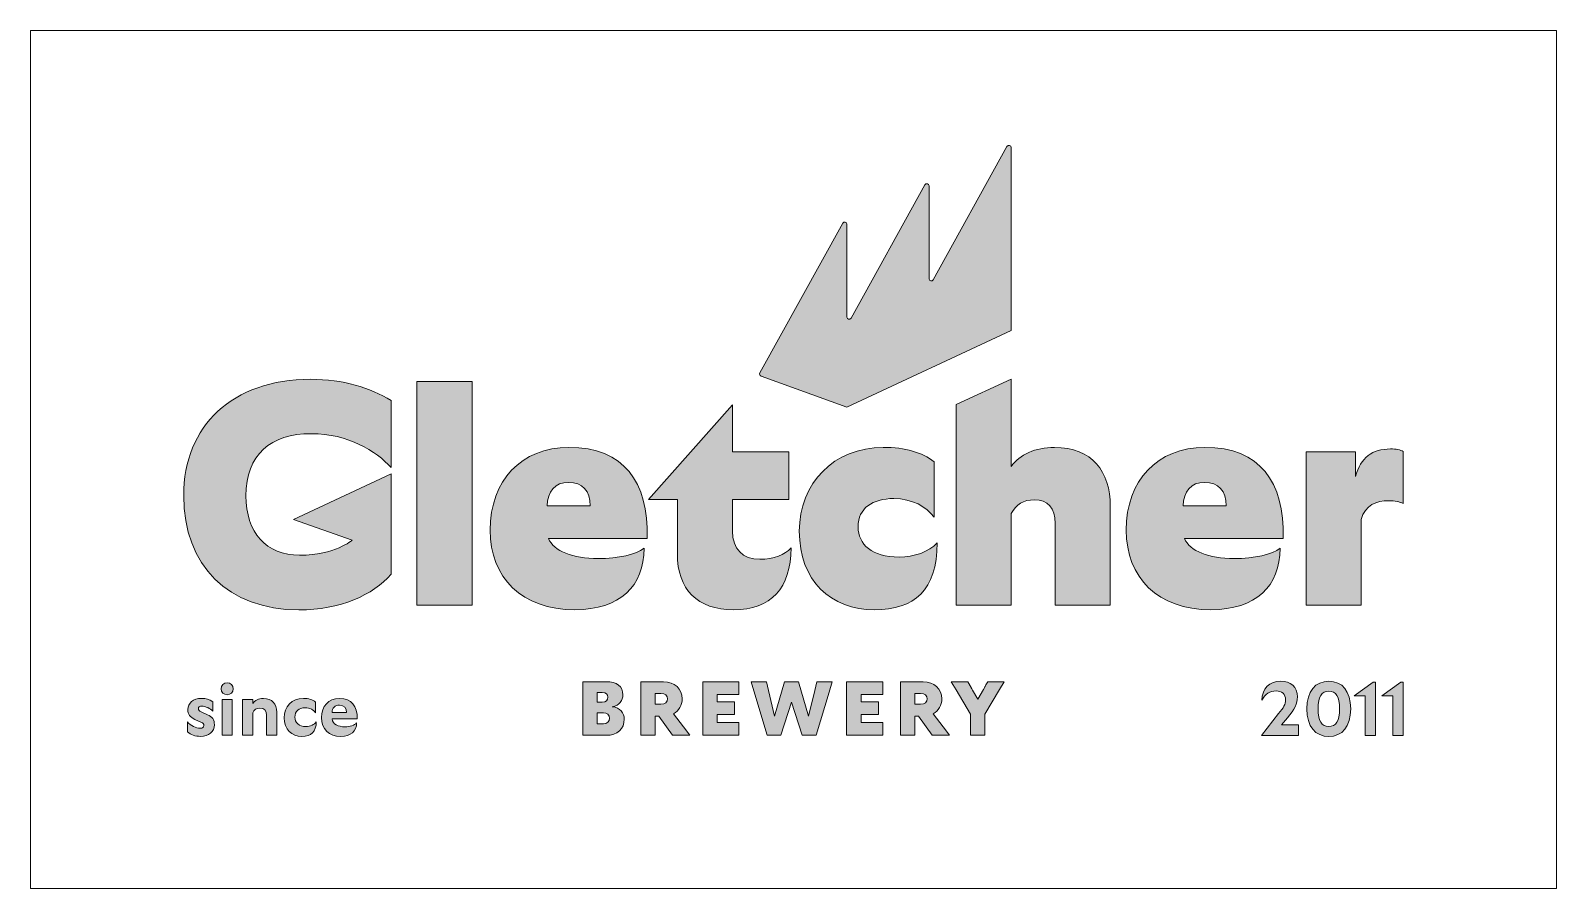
# Model space of a CAD drawing. Header units: millimetres. Extents: x 888 to 1278, y -141 to 78.
import ezdxf

# ---------------------------------------------------------------- set-up
doc = ezdxf.new("R2010")
doc.units = ezdxf.units.MM
doc.header["$MEASUREMENT"] = 0
doc.layers.add('logo', color=7, linetype='Continuous', lineweight=0)
doc.layers.add('setka', color=7, linetype='Continuous', lineweight=0)

# ---------------------------------------------------------------- blocks, each defined once
blk = doc.blocks.new('Block_1')
at = {"layer": 'logo', "transparency": 33554687}
h = blk.add_hatch(color=176, dxfattribs=at)
h.dxf.hatch_style = 2
edge = h.paths.add_edge_path()
edge.add_spline(control_points=[(1034.53, -99.41), (1035.39, -99.41), (1036.06, -98.89), (1036.06, -98.02), (1036.06, -97.16), (1035.39, -96.64), (1034.53, -96.64), (1034.53, -96.64), (1032.93, -96.64), (1032.93, -96.64), (1032.93, -96.64), (1032.93, -99.41), (1032.93, -99.41), (1032.93, -99.41), (1034.53, -99.41), (1034.53, -99.41)], knot_values=[0, 0, 0, 0, 1, 1, 1, 2, 2, 2, 3, 3, 3, 4, 4, 4, 5, 5, 5, 5], degree=3, periodic=0)
edge = h.paths.add_edge_path()
edge.add_spline(control_points=[(1034.2, -93.9), (1035.22, -93.9), (1035.63, -93.39), (1035.63, -92.65), (1035.63, -91.9), (1035.22, -91.4), (1034.2, -91.4), (1034.2, -91.4), (1032.93, -91.4), (1032.93, -91.4), (1032.93, -91.4), (1032.93, -93.9), (1032.93, -93.9), (1032.93, -93.9), (1034.2, -93.9), (1034.2, -93.9)], knot_values=[0, 0, 0, 0, 1, 1, 1, 2, 2, 2, 3, 3, 3, 4, 4, 4, 5, 5, 5, 5], degree=3, periodic=0)
edge = h.paths.add_edge_path()
edge.add_spline(control_points=[(1029.21, -100.66), (1029.21, -100.66), (1029.21, -90.38), (1029.21, -90.38), (1029.21, -90.38), (1029.21, -88.68), (1029.21, -88.68), (1029.21, -88.68), (1035.14, -88.68), (1035.14, -88.68), (1037.93, -88.68), (1039.44, -89.91), (1039.44, -92), (1039.44, -93.39), (1038.6, -94.82), (1036.76, -95.07), (1038.78, -95.31), (1039.81, -96.66), (1039.81, -98.22), (1039.81, -100.72), (1038.13, -102.37), (1035.12, -102.37), (1035.12, -102.37), (1029.21, -102.37), (1029.21, -102.37), (1029.21, -102.37), (1029.21, -100.66), (1029.21, -100.66)], knot_values=[0, 0, 0, 0, 1, 1, 1, 2, 2, 2, 3, 3, 3, 4, 4, 4, 5, 5, 5, 6, 6, 6, 7, 7, 7, 8, 8, 8, 9, 9, 9, 9], degree=3, periodic=0)
h = blk.add_hatch(color=176, dxfattribs=at)
h.dxf.hatch_style = 2
edge = h.paths.add_edge_path()
edge.add_spline(control_points=[(1049.12, -94.45), (1050.41, -94.45), (1050.82, -93.84), (1050.82, -93.06), (1050.82, -92.28), (1050.41, -91.67), (1049.12, -91.67), (1049.12, -91.67), (1047.71, -91.67), (1047.71, -91.67), (1047.71, -91.67), (1047.71, -94.45), (1047.71, -94.45), (1047.71, -94.45), (1049.12, -94.45), (1049.12, -94.45)], knot_values=[0, 0, 0, 0, 1, 1, 1, 2, 2, 2, 3, 3, 3, 4, 4, 4, 5, 5, 5, 5], degree=3, periodic=0)
edge = h.paths.add_edge_path()
edge.add_spline(control_points=[(1044.02, -100.66), (1044.02, -100.66), (1044.02, -90.38), (1044.02, -90.38), (1044.02, -90.38), (1044.02, -88.68), (1044.02, -88.68), (1044.02, -88.68), (1049.8, -88.68), (1049.8, -88.68), (1052.66, -88.68), (1054.61, -90.54), (1054.61, -93.06), (1054.61, -94.72), (1053.75, -96.11), (1052.36, -96.85), (1052.36, -96.85), (1054.91, -100.22), (1054.91, -100.22), (1054.91, -100.22), (1056.53, -102.37), (1056.53, -102.37), (1056.53, -102.37), (1052.15, -102.37), (1052.15, -102.37), (1052.15, -102.37), (1048.61, -97.44), (1048.61, -97.44), (1048.61, -97.44), (1047.71, -97.44), (1047.71, -97.44), (1047.71, -97.44), (1047.71, -100.43), (1047.71, -100.43), (1047.71, -100.43), (1047.71, -102.37), (1047.71, -102.37), (1047.71, -102.37), (1044.02, -102.37), (1044.02, -102.37), (1044.02, -102.37), (1044.02, -100.66), (1044.02, -100.66)], knot_values=[0, 0, 0, 0, 1, 1, 1, 2, 2, 2, 3, 3, 3, 4, 4, 4, 5, 5, 5, 6, 6, 6, 7, 7, 7, 8, 8, 8, 9, 9, 9, 10, 10, 10, 11, 11, 11, 12, 12, 12, 13, 13, 13, 14, 14, 14, 14], degree=3, periodic=0)
h = blk.add_hatch(color=176, dxfattribs=at)
h.dxf.hatch_style = 2
edge = h.paths.add_edge_path()
edge.add_spline(control_points=[(1059.85, -100.66), (1059.85, -100.66), (1059.85, -90.38), (1059.85, -90.38), (1059.85, -90.38), (1059.85, -88.68), (1059.85, -88.68), (1059.85, -88.68), (1069.08, -88.68), (1069.08, -88.68), (1069.08, -88.68), (1069.08, -91.96), (1069.08, -91.96), (1069.08, -91.96), (1066.38, -91.96), (1066.38, -91.96), (1066.38, -91.96), (1063.55, -91.96), (1063.55, -91.96), (1063.55, -91.96), (1063.55, -93.8), (1063.55, -93.8), (1063.55, -93.8), (1066.01, -93.8), (1066.01, -93.8), (1066.01, -93.8), (1067.99, -93.8), (1067.99, -93.8), (1067.99, -93.8), (1067.99, -97.09), (1067.99, -97.09), (1067.99, -97.09), (1065.97, -97.09), (1065.97, -97.09), (1065.97, -97.09), (1063.55, -97.09), (1063.55, -97.09), (1063.55, -97.09), (1063.55, -99.08), (1063.55, -99.08), (1063.55, -99.08), (1066.11, -99.08), (1066.11, -99.08), (1066.11, -99.08), (1069.08, -99.08), (1069.08, -99.08), (1069.08, -99.08), (1069.08, -102.37), (1069.08, -102.37), (1069.08, -102.37), (1059.85, -102.37), (1059.85, -102.37), (1059.85, -102.37), (1059.85, -100.66), (1059.85, -100.66)], knot_values=[0, 0, 0, 0, 1, 1, 1, 2, 2, 2, 3, 3, 3, 4, 4, 4, 5, 5, 5, 6, 6, 6, 7, 7, 7, 8, 8, 8, 9, 9, 9, 10, 10, 10, 11, 11, 11, 12, 12, 12, 13, 13, 13, 14, 14, 14, 15, 15, 15, 16, 16, 16, 17, 17, 17, 18, 18, 18, 18], degree=3, periodic=0)
h = blk.add_hatch(color=176, dxfattribs=at)
h.dxf.hatch_style = 2
edge = h.paths.add_edge_path()
edge.add_spline(control_points=[(1072.21, -88.68), (1072.21, -88.68), (1076.1, -88.68), (1076.1, -88.68), (1076.1, -88.68), (1076.63, -90.91), (1076.63, -90.91), (1076.63, -90.91), (1078.19, -97.5), (1078.19, -97.5), (1078.19, -97.5), (1080.76, -88.68), (1080.76, -88.68), (1080.76, -88.68), (1084.32, -88.68), (1084.32, -88.68), (1084.32, -88.68), (1086.88, -97.5), (1086.88, -97.5), (1086.88, -97.5), (1088.44, -90.91), (1088.44, -90.91), (1088.44, -90.91), (1088.97, -88.68), (1088.97, -88.68), (1088.97, -88.68), (1092.86, -88.68), (1092.86, -88.68), (1092.86, -88.68), (1092.08, -91.32), (1092.08, -91.32), (1092.08, -91.32), (1088.81, -102.37), (1088.81, -102.37), (1088.81, -102.37), (1085.25, -102.37), (1085.25, -102.37), (1085.25, -102.37), (1082.54, -93.94), (1082.54, -93.94), (1082.54, -93.94), (1079.82, -102.37), (1079.82, -102.37), (1079.82, -102.37), (1076.26, -102.37), (1076.26, -102.37), (1076.26, -102.37), (1072.9, -90.99), (1072.9, -90.99), (1072.9, -90.99), (1072.21, -88.68), (1072.21, -88.68)], knot_values=[0, 0, 0, 0, 1, 1, 1, 2, 2, 2, 3, 3, 3, 4, 4, 4, 5, 5, 5, 6, 6, 6, 7, 7, 7, 8, 8, 8, 9, 9, 9, 10, 10, 10, 11, 11, 11, 12, 12, 12, 13, 13, 13, 14, 14, 14, 15, 15, 15, 16, 16, 16, 17, 17, 17, 17], degree=3, periodic=0)
h = blk.add_hatch(color=176, dxfattribs=at)
h.dxf.hatch_style = 2
edge = h.paths.add_edge_path()
edge.add_spline(control_points=[(1096.57, -100.66), (1096.57, -100.66), (1096.57, -90.38), (1096.57, -90.38), (1096.57, -90.38), (1096.57, -88.68), (1096.57, -88.68), (1096.57, -88.68), (1105.8, -88.68), (1105.8, -88.68), (1105.8, -88.68), (1105.8, -91.96), (1105.8, -91.96), (1105.8, -91.96), (1103.11, -91.96), (1103.11, -91.96), (1103.11, -91.96), (1100.27, -91.96), (1100.27, -91.96), (1100.27, -91.96), (1100.27, -93.8), (1100.27, -93.8), (1100.27, -93.8), (1102.73, -93.8), (1102.73, -93.8), (1102.73, -93.8), (1104.71, -93.8), (1104.71, -93.8), (1104.71, -93.8), (1104.71, -97.09), (1104.71, -97.09), (1104.71, -97.09), (1102.7, -97.09), (1102.7, -97.09), (1102.7, -97.09), (1100.27, -97.09), (1100.27, -97.09), (1100.27, -97.09), (1100.27, -99.08), (1100.27, -99.08), (1100.27, -99.08), (1102.83, -99.08), (1102.83, -99.08), (1102.83, -99.08), (1105.8, -99.08), (1105.8, -99.08), (1105.8, -99.08), (1105.8, -102.37), (1105.8, -102.37), (1105.8, -102.37), (1096.57, -102.37), (1096.57, -102.37), (1096.57, -102.37), (1096.57, -100.66), (1096.57, -100.66)], knot_values=[0, 0, 0, 0, 1, 1, 1, 2, 2, 2, 3, 3, 3, 4, 4, 4, 5, 5, 5, 6, 6, 6, 7, 7, 7, 8, 8, 8, 9, 9, 9, 10, 10, 10, 11, 11, 11, 12, 12, 12, 13, 13, 13, 14, 14, 14, 15, 15, 15, 16, 16, 16, 17, 17, 17, 18, 18, 18, 18], degree=3, periodic=0)
h = blk.add_hatch(color=176, dxfattribs=at)
h.dxf.hatch_style = 2
edge = h.paths.add_edge_path()
edge.add_spline(control_points=[(1115.4, -94.45), (1116.7, -94.45), (1117.11, -93.84), (1117.11, -93.06), (1117.11, -92.28), (1116.7, -91.67), (1115.4, -91.67), (1115.4, -91.67), (1114, -91.67), (1114, -91.67), (1114, -91.67), (1114, -94.45), (1114, -94.45), (1114, -94.45), (1115.4, -94.45), (1115.4, -94.45)], knot_values=[0, 0, 0, 0, 1, 1, 1, 2, 2, 2, 3, 3, 3, 4, 4, 4, 5, 5, 5, 5], degree=3, periodic=0)
edge = h.paths.add_edge_path()
edge.add_spline(control_points=[(1110.3, -100.66), (1110.3, -100.66), (1110.3, -90.38), (1110.3, -90.38), (1110.3, -90.38), (1110.3, -88.68), (1110.3, -88.68), (1110.3, -88.68), (1116.09, -88.68), (1116.09, -88.68), (1118.94, -88.68), (1120.9, -90.54), (1120.9, -93.06), (1120.9, -94.72), (1120.04, -96.11), (1118.65, -96.85), (1118.65, -96.85), (1121.19, -100.22), (1121.19, -100.22), (1121.19, -100.22), (1122.82, -102.37), (1122.82, -102.37), (1122.82, -102.37), (1118.44, -102.37), (1118.44, -102.37), (1118.44, -102.37), (1114.9, -97.44), (1114.9, -97.44), (1114.9, -97.44), (1114, -97.44), (1114, -97.44), (1114, -97.44), (1114, -100.43), (1114, -100.43), (1114, -100.43), (1114, -102.37), (1114, -102.37), (1114, -102.37), (1110.3, -102.37), (1110.3, -102.37), (1110.3, -102.37), (1110.3, -100.66), (1110.3, -100.66)], knot_values=[0, 0, 0, 0, 1, 1, 1, 2, 2, 2, 3, 3, 3, 4, 4, 4, 5, 5, 5, 6, 6, 6, 7, 7, 7, 8, 8, 8, 9, 9, 9, 10, 10, 10, 11, 11, 11, 12, 12, 12, 13, 13, 13, 14, 14, 14, 14], degree=3, periodic=0)
h = blk.add_hatch(color=176, dxfattribs=at)
h.dxf.hatch_style = 2
edge = h.paths.add_edge_path()
edge.add_spline(control_points=[(1128.19, -100.45), (1128.19, -100.45), (1128.19, -96.93), (1128.19, -96.93), (1128.19, -96.93), (1124.56, -90.79), (1124.56, -90.79), (1124.56, -90.79), (1123.3, -88.68), (1123.3, -88.68), (1123.3, -88.68), (1127.49, -88.68), (1127.49, -88.68), (1127.49, -88.68), (1128.35, -90.18), (1128.35, -90.18), (1128.35, -90.18), (1128.35, -90.18), (1128.74, -90.87), (1128.74, -90.87), (1130.05, -93.16), (1130.05, -93.16), (1130.05, -93.16), (1131.5, -90.63), (1131.5, -90.63), (1131.5, -90.63), (1131.83, -90.05), (1131.83, -90.05), (1131.83, -90.05), (1131.83, -90.05), (1132.61, -88.68), (1132.61, -88.68), (1136.78, -88.68), (1136.78, -88.68), (1136.78, -88.68), (1135.58, -90.69), (1135.58, -90.69), (1135.58, -90.69), (1131.89, -96.93), (1131.89, -96.93), (1131.89, -96.93), (1131.89, -100.66), (1131.89, -100.66), (1131.89, -100.66), (1131.89, -102.37), (1131.89, -102.37), (1131.89, -102.37), (1128.19, -102.37), (1128.19, -102.37), (1128.19, -102.37), (1128.19, -100.45), (1128.19, -100.45)], knot_values=[0, 0, 0, 0, 1, 1, 1, 2, 2, 2, 3, 3, 3, 4, 4, 4, 5, 5, 5, 6, 6, 6, 7, 7, 7, 8, 8, 8, 9, 9, 9, 10, 10, 10, 11, 11, 11, 12, 12, 12, 13, 13, 13, 14, 14, 14, 15, 15, 15, 16, 16, 16, 17, 17, 17, 17], degree=3, periodic=0)
at = {"layer": 'logo'}
for points, knots in [([(1029.21, -100.66), (1029.21, -100.66), (1029.21, -90.38), (1029.21, -90.38), (1029.21, -90.38), (1029.21, -88.68), (1029.21, -88.68), (1029.21, -88.68), (1035.14, -88.68), (1035.14, -88.68), (1037.93, -88.68), (1039.44, -89.91), (1039.44, -92), (1039.44, -93.39), (1038.6, -94.82), (1036.76, -95.07), (1038.78, -95.31), (1039.81, -96.66), (1039.81, -98.22), (1039.81, -100.72), (1038.13, -102.37), (1035.12, -102.37), (1035.12, -102.37), (1029.21, -102.37), (1029.21, -102.37), (1029.21, -102.37), (1029.21, -100.66), (1029.21, -100.66)], [0, 0, 0, 0, 1, 1, 1, 2, 2, 2, 3, 3, 3, 4, 4, 4, 5, 5, 5, 6, 6, 6, 7, 7, 7, 8, 8, 8, 9, 9, 9, 9]), ([(1044.02, -100.66), (1044.02, -100.66), (1044.02, -90.38), (1044.02, -90.38), (1044.02, -90.38), (1044.02, -88.68), (1044.02, -88.68), (1044.02, -88.68), (1049.8, -88.68), (1049.8, -88.68), (1052.66, -88.68), (1054.61, -90.54), (1054.61, -93.06), (1054.61, -94.72), (1053.75, -96.11), (1052.36, -96.85), (1052.36, -96.85), (1054.91, -100.22), (1054.91, -100.22), (1054.91, -100.22), (1056.53, -102.37), (1056.53, -102.37), (1056.53, -102.37), (1052.15, -102.37), (1052.15, -102.37), (1052.15, -102.37), (1048.61, -97.44), (1048.61, -97.44), (1048.61, -97.44), (1047.71, -97.44), (1047.71, -97.44), (1047.71, -97.44), (1047.71, -100.43), (1047.71, -100.43), (1047.71, -100.43), (1047.71, -102.37), (1047.71, -102.37), (1047.71, -102.37), (1044.02, -102.37), (1044.02, -102.37), (1044.02, -102.37), (1044.02, -100.66), (1044.02, -100.66)], [0, 0, 0, 0, 1, 1, 1, 2, 2, 2, 3, 3, 3, 4, 4, 4, 5, 5, 5, 6, 6, 6, 7, 7, 7, 8, 8, 8, 9, 9, 9, 10, 10, 10, 11, 11, 11, 12, 12, 12, 13, 13, 13, 14, 14, 14, 14]), ([(1059.85, -100.66), (1059.85, -100.66), (1059.85, -90.38), (1059.85, -90.38), (1059.85, -90.38), (1059.85, -88.68), (1059.85, -88.68), (1059.85, -88.68), (1069.08, -88.68), (1069.08, -88.68), (1069.08, -88.68), (1069.08, -91.96), (1069.08, -91.96), (1069.08, -91.96), (1066.38, -91.96), (1066.38, -91.96), (1066.38, -91.96), (1063.55, -91.96), (1063.55, -91.96), (1063.55, -91.96), (1063.55, -93.8), (1063.55, -93.8), (1063.55, -93.8), (1066.01, -93.8), (1066.01, -93.8), (1066.01, -93.8), (1067.99, -93.8), (1067.99, -93.8), (1067.99, -93.8), (1067.99, -97.09), (1067.99, -97.09), (1067.99, -97.09), (1065.97, -97.09), (1065.97, -97.09), (1065.97, -97.09), (1063.55, -97.09), (1063.55, -97.09), (1063.55, -97.09), (1063.55, -99.08), (1063.55, -99.08), (1063.55, -99.08), (1066.11, -99.08), (1066.11, -99.08), (1066.11, -99.08), (1069.08, -99.08), (1069.08, -99.08), (1069.08, -99.08), (1069.08, -102.37), (1069.08, -102.37), (1069.08, -102.37), (1059.85, -102.37), (1059.85, -102.37), (1059.85, -102.37), (1059.85, -100.66), (1059.85, -100.66)], [0, 0, 0, 0, 1, 1, 1, 2, 2, 2, 3, 3, 3, 4, 4, 4, 5, 5, 5, 6, 6, 6, 7, 7, 7, 8, 8, 8, 9, 9, 9, 10, 10, 10, 11, 11, 11, 12, 12, 12, 13, 13, 13, 14, 14, 14, 15, 15, 15, 16, 16, 16, 17, 17, 17, 18, 18, 18, 18]), ([(1072.21, -88.68), (1072.21, -88.68), (1076.1, -88.68), (1076.1, -88.68), (1076.1, -88.68), (1076.63, -90.91), (1076.63, -90.91), (1076.63, -90.91), (1078.19, -97.5), (1078.19, -97.5), (1078.19, -97.5), (1080.76, -88.68), (1080.76, -88.68), (1080.76, -88.68), (1084.32, -88.68), (1084.32, -88.68), (1084.32, -88.68), (1086.88, -97.5), (1086.88, -97.5), (1086.88, -97.5), (1088.44, -90.91), (1088.44, -90.91), (1088.44, -90.91), (1088.97, -88.68), (1088.97, -88.68), (1088.97, -88.68), (1092.86, -88.68), (1092.86, -88.68), (1092.86, -88.68), (1092.08, -91.32), (1092.08, -91.32), (1092.08, -91.32), (1088.81, -102.37), (1088.81, -102.37), (1088.81, -102.37), (1085.25, -102.37), (1085.25, -102.37), (1085.25, -102.37), (1082.54, -93.94), (1082.54, -93.94), (1082.54, -93.94), (1079.82, -102.37), (1079.82, -102.37), (1079.82, -102.37), (1076.26, -102.37), (1076.26, -102.37), (1076.26, -102.37), (1072.9, -90.99), (1072.9, -90.99), (1072.9, -90.99), (1072.21, -88.68), (1072.21, -88.68)], [0, 0, 0, 0, 1, 1, 1, 2, 2, 2, 3, 3, 3, 4, 4, 4, 5, 5, 5, 6, 6, 6, 7, 7, 7, 8, 8, 8, 9, 9, 9, 10, 10, 10, 11, 11, 11, 12, 12, 12, 13, 13, 13, 14, 14, 14, 15, 15, 15, 16, 16, 16, 17, 17, 17, 17]), ([(1096.57, -100.66), (1096.57, -100.66), (1096.57, -90.38), (1096.57, -90.38), (1096.57, -90.38), (1096.57, -88.68), (1096.57, -88.68), (1096.57, -88.68), (1105.8, -88.68), (1105.8, -88.68), (1105.8, -88.68), (1105.8, -91.96), (1105.8, -91.96), (1105.8, -91.96), (1103.11, -91.96), (1103.11, -91.96), (1103.11, -91.96), (1100.27, -91.96), (1100.27, -91.96), (1100.27, -91.96), (1100.27, -93.8), (1100.27, -93.8), (1100.27, -93.8), (1102.73, -93.8), (1102.73, -93.8), (1102.73, -93.8), (1104.71, -93.8), (1104.71, -93.8), (1104.71, -93.8), (1104.71, -97.09), (1104.71, -97.09), (1104.71, -97.09), (1102.7, -97.09), (1102.7, -97.09), (1102.7, -97.09), (1100.27, -97.09), (1100.27, -97.09), (1100.27, -97.09), (1100.27, -99.08), (1100.27, -99.08), (1100.27, -99.08), (1102.83, -99.08), (1102.83, -99.08), (1102.83, -99.08), (1105.8, -99.08), (1105.8, -99.08), (1105.8, -99.08), (1105.8, -102.37), (1105.8, -102.37), (1105.8, -102.37), (1096.57, -102.37), (1096.57, -102.37), (1096.57, -102.37), (1096.57, -100.66), (1096.57, -100.66)], [0, 0, 0, 0, 1, 1, 1, 2, 2, 2, 3, 3, 3, 4, 4, 4, 5, 5, 5, 6, 6, 6, 7, 7, 7, 8, 8, 8, 9, 9, 9, 10, 10, 10, 11, 11, 11, 12, 12, 12, 13, 13, 13, 14, 14, 14, 15, 15, 15, 16, 16, 16, 17, 17, 17, 18, 18, 18, 18]), ([(1110.3, -100.66), (1110.3, -100.66), (1110.3, -90.38), (1110.3, -90.38), (1110.3, -90.38), (1110.3, -88.68), (1110.3, -88.68), (1110.3, -88.68), (1116.09, -88.68), (1116.09, -88.68), (1118.94, -88.68), (1120.9, -90.54), (1120.9, -93.06), (1120.9, -94.72), (1120.04, -96.11), (1118.65, -96.85), (1118.65, -96.85), (1121.19, -100.22), (1121.19, -100.22), (1121.19, -100.22), (1122.82, -102.37), (1122.82, -102.37), (1122.82, -102.37), (1118.44, -102.37), (1118.44, -102.37), (1118.44, -102.37), (1114.9, -97.44), (1114.9, -97.44), (1114.9, -97.44), (1114, -97.44), (1114, -97.44), (1114, -97.44), (1114, -100.43), (1114, -100.43), (1114, -100.43), (1114, -102.37), (1114, -102.37), (1114, -102.37), (1110.3, -102.37), (1110.3, -102.37), (1110.3, -102.37), (1110.3, -100.66), (1110.3, -100.66)], [0, 0, 0, 0, 1, 1, 1, 2, 2, 2, 3, 3, 3, 4, 4, 4, 5, 5, 5, 6, 6, 6, 7, 7, 7, 8, 8, 8, 9, 9, 9, 10, 10, 10, 11, 11, 11, 12, 12, 12, 13, 13, 13, 14, 14, 14, 14]), ([(1128.19, -100.45), (1128.19, -100.45), (1128.19, -96.93), (1128.19, -96.93), (1128.19, -96.93), (1124.56, -90.79), (1124.56, -90.79), (1124.56, -90.79), (1123.3, -88.68), (1123.3, -88.68), (1123.3, -88.68), (1127.49, -88.68), (1127.49, -88.68), (1127.49, -88.68), (1128.35, -90.18), (1128.35, -90.18), (1128.35, -90.18), (1128.35, -90.18), (1128.74, -90.87), (1128.74, -90.87), (1130.05, -93.16), (1130.05, -93.16), (1130.05, -93.16), (1131.5, -90.63), (1131.5, -90.63), (1131.5, -90.63), (1131.83, -90.05), (1131.83, -90.05), (1131.83, -90.05), (1131.83, -90.05), (1132.61, -88.68), (1132.61, -88.68), (1136.78, -88.68), (1136.78, -88.68), (1136.78, -88.68), (1135.58, -90.69), (1135.58, -90.69), (1135.58, -90.69), (1131.89, -96.93), (1131.89, -96.93), (1131.89, -96.93), (1131.89, -100.66), (1131.89, -100.66), (1131.89, -100.66), (1131.89, -102.37), (1131.89, -102.37), (1131.89, -102.37), (1128.19, -102.37), (1128.19, -102.37), (1128.19, -102.37), (1128.19, -100.45), (1128.19, -100.45)], [0, 0, 0, 0, 1, 1, 1, 2, 2, 2, 3, 3, 3, 4, 4, 4, 5, 5, 5, 6, 6, 6, 7, 7, 7, 8, 8, 8, 9, 9, 9, 10, 10, 10, 11, 11, 11, 12, 12, 12, 13, 13, 13, 14, 14, 14, 15, 15, 15, 16, 16, 16, 17, 17, 17, 17]), ([(1034.2, -93.9), (1035.22, -93.9), (1035.63, -93.39), (1035.63, -92.65), (1035.63, -91.9), (1035.22, -91.4), (1034.2, -91.4), (1034.2, -91.4), (1032.93, -91.4), (1032.93, -91.4), (1032.93, -91.4), (1032.93, -93.9), (1032.93, -93.9), (1032.93, -93.9), (1034.2, -93.9), (1034.2, -93.9)], [0, 0, 0, 0, 1, 1, 1, 2, 2, 2, 3, 3, 3, 4, 4, 4, 5, 5, 5, 5]), ([(1049.12, -94.45), (1050.41, -94.45), (1050.82, -93.84), (1050.82, -93.06), (1050.82, -92.28), (1050.41, -91.67), (1049.12, -91.67), (1049.12, -91.67), (1047.71, -91.67), (1047.71, -91.67), (1047.71, -91.67), (1047.71, -94.45), (1047.71, -94.45), (1047.71, -94.45), (1049.12, -94.45), (1049.12, -94.45)], [0, 0, 0, 0, 1, 1, 1, 2, 2, 2, 3, 3, 3, 4, 4, 4, 5, 5, 5, 5]), ([(1115.4, -94.45), (1116.7, -94.45), (1117.11, -93.84), (1117.11, -93.06), (1117.11, -92.28), (1116.7, -91.67), (1115.4, -91.67), (1115.4, -91.67), (1114, -91.67), (1114, -91.67), (1114, -91.67), (1114, -94.45), (1114, -94.45), (1114, -94.45), (1115.4, -94.45), (1115.4, -94.45)], [0, 0, 0, 0, 1, 1, 1, 2, 2, 2, 3, 3, 3, 4, 4, 4, 5, 5, 5, 5]), ([(1034.53, -99.41), (1035.39, -99.41), (1036.06, -98.89), (1036.06, -98.02), (1036.06, -97.16), (1035.39, -96.64), (1034.53, -96.64), (1034.53, -96.64), (1032.93, -96.64), (1032.93, -96.64), (1032.93, -96.64), (1032.93, -99.41), (1032.93, -99.41), (1032.93, -99.41), (1034.53, -99.41), (1034.53, -99.41)], [0, 0, 0, 0, 1, 1, 1, 2, 2, 2, 3, 3, 3, 4, 4, 4, 5, 5, 5, 5])]:
    blk.add_open_spline(points, degree=3, knots=knots, dxfattribs=at)
blk = doc.blocks.new('Block_3')
at = {"layer": 'logo', "transparency": 33554687}
h = blk.add_hatch(color=176, dxfattribs=at)
h.dxf.hatch_style = 2
edge = h.paths.add_edge_path()
edge.add_spline(control_points=[(937.13, -100.97), (937.13, -100.97), (937.13, -95.57), (937.13, -95.57), (937.13, -95.57), (937.13, -93.23), (937.13, -93.23), (937.13, -93.23), (939.72, -93.23), (939.72, -93.23), (939.72, -93.23), (939.72, -100.84), (939.72, -100.84), (939.72, -100.84), (939.72, -102.36), (939.72, -102.36), (939.72, -102.36), (937.13, -102.36), (937.13, -102.36), (937.13, -102.36), (937.13, -100.97), (937.13, -100.97)], knot_values=[0, 0, 0, 0, 1, 1, 1, 2, 2, 2, 3, 3, 3, 4, 4, 4, 5, 5, 5, 6, 6, 6, 7, 7, 7, 7], degree=3, periodic=0)
edge = h.paths.add_edge_path()
edge.add_spline(control_points=[(938.43, -88.95), (939.31, -88.95), (939.98, -89.62), (939.98, -90.47), (939.98, -91.36), (939.31, -91.99), (938.43, -91.99), (937.54, -91.99), (936.87, -91.36), (936.87, -90.47), (936.87, -89.62), (937.54, -88.95), (938.43, -88.95)], knot_values=[0, 0, 0, 0, 1, 1, 1, 2, 2, 2, 3, 3, 3, 4, 4, 4, 4], degree=3, periodic=0)
h = blk.add_hatch(color=176, dxfattribs=at)
h.dxf.hatch_style = 2
edge = h.paths.add_edge_path()
edge.add_spline(control_points=[(928.26, -101.44), (928.26, -101.44), (928.26, -98.9), (928.26, -98.9), (929.07, -99.9), (930.5, -100.58), (931.52, -100.58), (932.15, -100.58), (932.48, -100.33), (932.48, -99.86), (932.48, -99.45), (932.3, -99.27), (931.83, -99.07), (931.83, -99.07), (930.13, -98.31), (930.13, -98.31), (928.96, -97.77), (928.37, -96.99), (928.37, -95.79), (928.37, -94.14), (929.83, -92.95), (931.87, -92.95), (933.04, -92.95), (933.93, -93.21), (934.74, -93.82), (934.74, -93.82), (934.74, -96.18), (934.74, -96.18), (934.15, -95.51), (932.85, -94.92), (931.96, -94.92), (931.41, -94.92), (931.07, -95.16), (931.07, -95.57), (931.07, -95.94), (931.3, -96.14), (931.78, -96.36), (931.78, -96.36), (933.44, -97.1), (933.44, -97.1), (934.61, -97.62), (935.17, -98.42), (935.17, -99.66), (935.17, -101.42), (933.68, -102.64), (931.61, -102.64), (930.26, -102.64), (929.13, -102.25), (928.26, -101.44)], knot_values=[0, 0, 0, 0, 1, 1, 1, 2, 2, 2, 3, 3, 3, 4, 4, 4, 5, 5, 5, 6, 6, 6, 7, 7, 7, 8, 8, 8, 9, 9, 9, 10, 10, 10, 11, 11, 11, 12, 12, 12, 13, 13, 13, 14, 14, 14, 15, 15, 15, 16, 16, 16, 16], degree=3, periodic=0)
h = blk.add_hatch(color=176, dxfattribs=at)
h.dxf.hatch_style = 2
edge = h.paths.add_edge_path()
edge.add_spline(control_points=[(948.48, -100.97), (948.48, -100.97), (948.48, -97.25), (948.48, -97.25), (948.48, -96.08), (947.85, -95.42), (946.78, -95.42), (945.91, -95.42), (945.3, -95.82), (944.95, -96.6), (944.95, -96.6), (944.95, -100.84), (944.95, -100.84), (944.95, -100.84), (944.95, -102.36), (944.95, -102.36), (944.95, -102.36), (942.35, -102.36), (942.35, -102.36), (942.35, -102.36), (942.35, -100.97), (942.35, -100.97), (942.35, -100.97), (942.35, -95.57), (942.35, -95.57), (942.35, -95.57), (942.35, -93.23), (942.35, -93.23), (942.35, -93.23), (944.95, -93.23), (944.95, -93.23), (944.95, -93.23), (944.95, -94.27), (944.95, -94.27), (945.48, -93.44), (946.43, -92.95), (947.67, -92.95), (949.89, -92.95), (951.08, -94.38), (951.08, -96.45), (951.08, -96.45), (951.08, -100.88), (951.08, -100.88), (951.08, -100.88), (951.08, -102.36), (951.08, -102.36), (951.08, -102.36), (948.48, -102.36), (948.48, -102.36), (948.48, -102.36), (948.48, -100.97), (948.48, -100.97)], knot_values=[0, 0, 0, 0, 1, 1, 1, 2, 2, 2, 3, 3, 3, 4, 4, 4, 5, 5, 5, 6, 6, 6, 7, 7, 7, 8, 8, 8, 9, 9, 9, 10, 10, 10, 11, 11, 11, 12, 12, 12, 13, 13, 13, 14, 14, 14, 15, 15, 15, 16, 16, 16, 17, 17, 17, 17], degree=3, periodic=0)
h = blk.add_hatch(color=176, dxfattribs=at)
h.dxf.hatch_style = 2
edge = h.paths.add_edge_path()
edge.add_spline(control_points=[(952.98, -97.9), (952.98, -95.03), (954.98, -92.95), (957.89, -92.95), (959.23, -92.95), (960.24, -93.27), (960.97, -93.88), (960.97, -93.88), (960.97, -96.6), (960.97, -96.6), (960.47, -95.88), (959.54, -95.34), (958.32, -95.34), (956.74, -95.34), (955.72, -96.23), (955.72, -97.71), (955.72, -99.14), (956.74, -100.14), (958.56, -100.14), (959.69, -100.14), (960.63, -99.7), (961.17, -98.9), (961.17, -101.47), (959.84, -102.64), (957.5, -102.64), (954.85, -102.64), (952.98, -100.84), (952.98, -97.9)], knot_values=[0, 0, 0, 0, 1, 1, 1, 2, 2, 2, 3, 3, 3, 4, 4, 4, 5, 5, 5, 6, 6, 6, 7, 7, 7, 8, 8, 8, 9, 9, 9, 9], degree=3, periodic=0)
h = blk.add_hatch(color=176, dxfattribs=at)
h.dxf.hatch_style = 2
edge = h.paths.add_edge_path()
edge.add_spline(control_points=[(968.93, -96.57), (968.93, -95.49), (968.32, -94.66), (967.08, -94.66), (965.95, -94.66), (965.26, -95.42), (965.19, -96.57), (965.19, -96.57), (968.93, -96.57), (968.93, -96.57)], knot_values=[0, 0, 0, 0, 1, 1, 1, 2, 2, 2, 3, 3, 3, 3], degree=3, periodic=0)
edge = h.paths.add_edge_path()
edge.add_spline(control_points=[(962.52, -97.86), (962.52, -94.95), (964.26, -92.95), (967.1, -92.95), (970.17, -92.95), (971.69, -94.86), (971.64, -98.2), (971.64, -98.2), (965.21, -98.2), (965.21, -98.2), (965.37, -99.53), (966.75, -100.2), (968.5, -100.2), (969.78, -100.2), (970.95, -99.83), (971.47, -99.2), (971.47, -101.33), (970.02, -102.64), (967.43, -102.64), (964.43, -102.64), (962.52, -100.81), (962.52, -97.86)], knot_values=[0, 0, 0, 0, 1, 1, 1, 2, 2, 2, 3, 3, 3, 4, 4, 4, 5, 5, 5, 6, 6, 6, 7, 7, 7, 7], degree=3, periodic=0)
at = {"layer": 'logo'}
for points, knots in [([(938.43, -88.95), (939.31, -88.95), (939.98, -89.62), (939.98, -90.47), (939.98, -91.36), (939.31, -91.99), (938.43, -91.99), (937.54, -91.99), (936.87, -91.36), (936.87, -90.47), (936.87, -89.62), (937.54, -88.95), (938.43, -88.95)], [0, 0, 0, 0, 1, 1, 1, 2, 2, 2, 3, 3, 3, 4, 4, 4, 4]), ([(928.26, -101.44), (928.26, -101.44), (928.26, -98.9), (928.26, -98.9), (929.07, -99.9), (930.5, -100.58), (931.52, -100.58), (932.15, -100.58), (932.48, -100.33), (932.48, -99.86), (932.48, -99.45), (932.3, -99.27), (931.83, -99.07), (931.83, -99.07), (930.13, -98.31), (930.13, -98.31), (928.96, -97.77), (928.37, -96.99), (928.37, -95.79), (928.37, -94.14), (929.83, -92.95), (931.87, -92.95), (933.04, -92.95), (933.93, -93.21), (934.74, -93.82), (934.74, -93.82), (934.74, -96.18), (934.74, -96.18), (934.15, -95.51), (932.85, -94.92), (931.96, -94.92), (931.41, -94.92), (931.07, -95.16), (931.07, -95.57), (931.07, -95.94), (931.3, -96.14), (931.78, -96.36), (931.78, -96.36), (933.44, -97.1), (933.44, -97.1), (934.61, -97.62), (935.17, -98.42), (935.17, -99.66), (935.17, -101.42), (933.68, -102.64), (931.61, -102.64), (930.26, -102.64), (929.13, -102.25), (928.26, -101.44)], [0, 0, 0, 0, 1, 1, 1, 2, 2, 2, 3, 3, 3, 4, 4, 4, 5, 5, 5, 6, 6, 6, 7, 7, 7, 8, 8, 8, 9, 9, 9, 10, 10, 10, 11, 11, 11, 12, 12, 12, 13, 13, 13, 14, 14, 14, 15, 15, 15, 16, 16, 16, 16]), ([(937.13, -100.97), (937.13, -100.97), (937.13, -95.57), (937.13, -95.57), (937.13, -95.57), (937.13, -93.23), (937.13, -93.23), (937.13, -93.23), (939.72, -93.23), (939.72, -93.23), (939.72, -93.23), (939.72, -100.84), (939.72, -100.84), (939.72, -100.84), (939.72, -102.36), (939.72, -102.36), (939.72, -102.36), (937.13, -102.36), (937.13, -102.36), (937.13, -102.36), (937.13, -100.97), (937.13, -100.97)], [0, 0, 0, 0, 1, 1, 1, 2, 2, 2, 3, 3, 3, 4, 4, 4, 5, 5, 5, 6, 6, 6, 7, 7, 7, 7]), ([(948.48, -100.97), (948.48, -100.97), (948.48, -97.25), (948.48, -97.25), (948.48, -96.08), (947.85, -95.42), (946.78, -95.42), (945.91, -95.42), (945.3, -95.82), (944.95, -96.6), (944.95, -96.6), (944.95, -100.84), (944.95, -100.84), (944.95, -100.84), (944.95, -102.36), (944.95, -102.36), (944.95, -102.36), (942.35, -102.36), (942.35, -102.36), (942.35, -102.36), (942.35, -100.97), (942.35, -100.97), (942.35, -100.97), (942.35, -95.57), (942.35, -95.57), (942.35, -95.57), (942.35, -93.23), (942.35, -93.23), (942.35, -93.23), (944.95, -93.23), (944.95, -93.23), (944.95, -93.23), (944.95, -94.27), (944.95, -94.27), (945.48, -93.44), (946.43, -92.95), (947.67, -92.95), (949.89, -92.95), (951.08, -94.38), (951.08, -96.45), (951.08, -96.45), (951.08, -100.88), (951.08, -100.88), (951.08, -100.88), (951.08, -102.36), (951.08, -102.36), (951.08, -102.36), (948.48, -102.36), (948.48, -102.36), (948.48, -102.36), (948.48, -100.97), (948.48, -100.97)], [0, 0, 0, 0, 1, 1, 1, 2, 2, 2, 3, 3, 3, 4, 4, 4, 5, 5, 5, 6, 6, 6, 7, 7, 7, 8, 8, 8, 9, 9, 9, 10, 10, 10, 11, 11, 11, 12, 12, 12, 13, 13, 13, 14, 14, 14, 15, 15, 15, 16, 16, 16, 17, 17, 17, 17]), ([(952.98, -97.9), (952.98, -95.03), (954.98, -92.95), (957.89, -92.95), (959.23, -92.95), (960.24, -93.27), (960.97, -93.88), (960.97, -93.88), (960.97, -96.6), (960.97, -96.6), (960.47, -95.88), (959.54, -95.34), (958.32, -95.34), (956.74, -95.34), (955.72, -96.23), (955.72, -97.71), (955.72, -99.14), (956.74, -100.14), (958.56, -100.14), (959.69, -100.14), (960.63, -99.7), (961.17, -98.9), (961.17, -101.47), (959.84, -102.64), (957.5, -102.64), (954.85, -102.64), (952.98, -100.84), (952.98, -97.9)], [0, 0, 0, 0, 1, 1, 1, 2, 2, 2, 3, 3, 3, 4, 4, 4, 5, 5, 5, 6, 6, 6, 7, 7, 7, 8, 8, 8, 9, 9, 9, 9]), ([(962.52, -97.86), (962.52, -94.95), (964.26, -92.95), (967.1, -92.95), (970.17, -92.95), (971.69, -94.86), (971.64, -98.2), (971.64, -98.2), (965.21, -98.2), (965.21, -98.2), (965.37, -99.53), (966.75, -100.2), (968.5, -100.2), (969.78, -100.2), (970.95, -99.83), (971.47, -99.2), (971.47, -101.33), (970.02, -102.64), (967.43, -102.64), (964.43, -102.64), (962.52, -100.81), (962.52, -97.86)], [0, 0, 0, 0, 1, 1, 1, 2, 2, 2, 3, 3, 3, 4, 4, 4, 5, 5, 5, 6, 6, 6, 7, 7, 7, 7]), ([(968.93, -96.57), (968.93, -95.49), (968.32, -94.66), (967.08, -94.66), (965.95, -94.66), (965.26, -95.42), (965.19, -96.57), (965.19, -96.57), (968.93, -96.57), (968.93, -96.57)], [0, 0, 0, 0, 1, 1, 1, 2, 2, 2, 3, 3, 3, 3])]:
    blk.add_open_spline(points, degree=3, knots=knots, dxfattribs=at)
blk = doc.blocks.new('Block_2')
at = {"layer": 'logo'}
blk.add_blockref('Block_3', (0, 0), dxfattribs=at)
blk = doc.blocks.new('Block_4')
at = {"layer": 'logo', "transparency": 33554687}
h = blk.add_hatch(color=176, dxfattribs=at)
h.dxf.hatch_style = 2
edge = h.paths.add_edge_path()
edge.add_spline(control_points=[(1208.67, -93.32), (1208.67, -91.89), (1207.68, -91.04), (1206.23, -91.04), (1204.65, -91.04), (1203.39, -91.85), (1202.62, -93.41), (1202.64, -90.38), (1204.57, -88.56), (1207.41, -88.56), (1209.87, -88.56), (1211.68, -89.94), (1211.68, -92.58), (1211.68, -94.34), (1210.99, -95.7), (1209.13, -97.88), (1209.13, -97.88), (1207.63, -99.66), (1207.63, -99.66), (1207.63, -99.66), (1211.97, -99.66), (1211.97, -99.66), (1211.97, -99.66), (1211.97, -102.38), (1211.97, -102.38), (1211.97, -102.38), (1202.48, -102.38), (1202.48, -102.38), (1202.48, -102.38), (1206.87, -96.82), (1206.87, -96.82), (1208.13, -95.27), (1208.67, -94.5), (1208.67, -93.32)], knot_values=[0, 0, 0, 0, 1, 1, 1, 2, 2, 2, 3, 3, 3, 4, 4, 4, 5, 5, 5, 6, 6, 6, 7, 7, 7, 8, 8, 8, 9, 9, 9, 10, 10, 10, 11, 11, 11, 11], degree=3, periodic=0)
h = blk.add_hatch(color=176, dxfattribs=at)
h.dxf.hatch_style = 2
edge = h.paths.add_edge_path()
edge.add_spline(control_points=[(1219.69, -100.12), (1221.5, -100.12), (1222.45, -98.73), (1222.45, -95.62), (1222.45, -92.51), (1221.5, -91.11), (1219.69, -91.11), (1217.89, -91.11), (1216.94, -92.51), (1216.94, -95.62), (1216.94, -98.73), (1217.89, -100.12), (1219.69, -100.12)], knot_values=[0, 0, 0, 0, 1, 1, 1, 2, 2, 2, 3, 3, 3, 4, 4, 4, 4], degree=3, periodic=0)
edge = h.paths.add_edge_path()
edge.add_spline(control_points=[(1214.1, -95.62), (1214.1, -91.11), (1216.25, -88.56), (1219.69, -88.56), (1223.15, -88.56), (1225.27, -91.11), (1225.27, -95.62), (1225.27, -100.12), (1223.15, -102.67), (1219.69, -102.67), (1216.25, -102.67), (1214.1, -100.12), (1214.1, -95.62)], knot_values=[0, 0, 0, 0, 1, 1, 1, 2, 2, 2, 3, 3, 3, 4, 4, 4, 4], degree=3, periodic=0)
h = blk.add_hatch(color=176, dxfattribs=at)
h.dxf.hatch_style = 2
edge = h.paths.add_edge_path()
edge.add_spline(control_points=[(1228.95, -100.78), (1228.95, -100.78), (1228.95, -92.29), (1228.95, -92.29), (1228.95, -92.29), (1226.16, -92.29), (1226.16, -92.29), (1226.16, -92.29), (1231.03, -88.76), (1231.03, -88.76), (1231.03, -88.76), (1231.65, -88.76), (1231.65, -88.76), (1231.65, -88.76), (1231.65, -100.8), (1231.65, -100.8), (1231.65, -100.8), (1231.65, -102.38), (1231.65, -102.38), (1231.65, -102.38), (1228.95, -102.38), (1228.95, -102.38), (1228.95, -102.38), (1228.95, -100.78), (1228.95, -100.78)], knot_values=[0, 0, 0, 0, 1, 1, 1, 2, 2, 2, 3, 3, 3, 4, 4, 4, 5, 5, 5, 6, 6, 6, 7, 7, 7, 8, 8, 8, 8], degree=3, periodic=0)
h = blk.add_hatch(color=176, dxfattribs=at)
h.dxf.hatch_style = 2
edge = h.paths.add_edge_path()
edge.add_spline(control_points=[(1236, -100.78), (1236, -100.78), (1236, -92.29), (1236, -92.29), (1236, -92.29), (1233.22, -92.29), (1233.22, -92.29), (1233.22, -92.29), (1238.09, -88.76), (1238.09, -88.76), (1238.09, -88.76), (1238.71, -88.76), (1238.71, -88.76), (1238.71, -88.76), (1238.71, -100.8), (1238.71, -100.8), (1238.71, -100.8), (1238.71, -102.38), (1238.71, -102.38), (1238.71, -102.38), (1236, -102.38), (1236, -102.38), (1236, -102.38), (1236, -100.78), (1236, -100.78)], knot_values=[0, 0, 0, 0, 1, 1, 1, 2, 2, 2, 3, 3, 3, 4, 4, 4, 5, 5, 5, 6, 6, 6, 7, 7, 7, 8, 8, 8, 8], degree=3, periodic=0)
at = {"layer": 'logo'}
for points, knots in [([(1208.67, -93.32), (1208.67, -91.89), (1207.68, -91.04), (1206.23, -91.04), (1204.65, -91.04), (1203.39, -91.85), (1202.62, -93.41), (1202.64, -90.38), (1204.57, -88.56), (1207.41, -88.56), (1209.87, -88.56), (1211.68, -89.94), (1211.68, -92.58), (1211.68, -94.34), (1210.99, -95.7), (1209.13, -97.88), (1209.13, -97.88), (1207.63, -99.66), (1207.63, -99.66), (1207.63, -99.66), (1211.97, -99.66), (1211.97, -99.66), (1211.97, -99.66), (1211.97, -102.38), (1211.97, -102.38), (1211.97, -102.38), (1202.48, -102.38), (1202.48, -102.38), (1202.48, -102.38), (1206.87, -96.82), (1206.87, -96.82), (1208.13, -95.27), (1208.67, -94.5), (1208.67, -93.32)], [0, 0, 0, 0, 1, 1, 1, 2, 2, 2, 3, 3, 3, 4, 4, 4, 5, 5, 5, 6, 6, 6, 7, 7, 7, 8, 8, 8, 9, 9, 9, 10, 10, 10, 11, 11, 11, 11]), ([(1214.1, -95.62), (1214.1, -91.11), (1216.25, -88.56), (1219.69, -88.56), (1223.15, -88.56), (1225.27, -91.11), (1225.27, -95.62), (1225.27, -100.12), (1223.15, -102.67), (1219.69, -102.67), (1216.25, -102.67), (1214.1, -100.12), (1214.1, -95.62)], [0, 0, 0, 0, 1, 1, 1, 2, 2, 2, 3, 3, 3, 4, 4, 4, 4]), ([(1228.95, -100.78), (1228.95, -100.78), (1228.95, -92.29), (1228.95, -92.29), (1228.95, -92.29), (1226.16, -92.29), (1226.16, -92.29), (1226.16, -92.29), (1231.03, -88.76), (1231.03, -88.76), (1231.03, -88.76), (1231.65, -88.76), (1231.65, -88.76), (1231.65, -88.76), (1231.65, -100.8), (1231.65, -100.8), (1231.65, -100.8), (1231.65, -102.38), (1231.65, -102.38), (1231.65, -102.38), (1228.95, -102.38), (1228.95, -102.38), (1228.95, -102.38), (1228.95, -100.78), (1228.95, -100.78)], [0, 0, 0, 0, 1, 1, 1, 2, 2, 2, 3, 3, 3, 4, 4, 4, 5, 5, 5, 6, 6, 6, 7, 7, 7, 8, 8, 8, 8]), ([(1236, -100.78), (1236, -100.78), (1236, -92.29), (1236, -92.29), (1236, -92.29), (1233.22, -92.29), (1233.22, -92.29), (1233.22, -92.29), (1238.09, -88.76), (1238.09, -88.76), (1238.09, -88.76), (1238.71, -88.76), (1238.71, -88.76), (1238.71, -88.76), (1238.71, -100.8), (1238.71, -100.8), (1238.71, -100.8), (1238.71, -102.38), (1238.71, -102.38), (1238.71, -102.38), (1236, -102.38), (1236, -102.38), (1236, -102.38), (1236, -100.78), (1236, -100.78)], [0, 0, 0, 0, 1, 1, 1, 2, 2, 2, 3, 3, 3, 4, 4, 4, 5, 5, 5, 6, 6, 6, 7, 7, 7, 8, 8, 8, 8]), ([(1219.69, -100.12), (1221.5, -100.12), (1222.45, -98.73), (1222.45, -95.62), (1222.45, -92.51), (1221.5, -91.11), (1219.69, -91.11), (1217.89, -91.11), (1216.94, -92.51), (1216.94, -95.62), (1216.94, -98.73), (1217.89, -100.12), (1219.69, -100.12)], [0, 0, 0, 0, 1, 1, 1, 2, 2, 2, 3, 3, 3, 4, 4, 4, 4])]:
    blk.add_open_spline(points, degree=3, knots=knots, dxfattribs=at)
blk = doc.blocks.new('Block_6')
at = {"layer": 'logo', "transparency": 33554687}
h = blk.add_hatch(color=176, dxfattribs=at)
h.dxf.hatch_style = 2
edge = h.paths.add_edge_path()
edge.add_spline(control_points=[(955.39, -47.25), (955.39, -47.25), (970.34, -52.54), (970.34, -52.54), (970.34, -52.54), (965.93, -56.38), (956.93, -56.38), (948.38, -56.38), (943.21, -50.57), (943.21, -41.22), (943.21, -30.65), (949.5, -25.33), (959.91, -25.33), (969.27, -25.33), (976.43, -29.74), (980.3, -34.01), (980.3, -34.01), (980.3, -16.82), (980.3, -16.82), (974.73, -13.6), (968.22, -11.45), (959.67, -11.45), (939.75, -11.45), (927.32, -23.31), (927.32, -41.14), (927.32, -59.04), (938.78, -70.33), (956.68, -70.33), (967.33, -70.33), (975.62, -66.54), (980.3, -61.22), (980.3, -61.22), (980.3, -43.56), (980.3, -43.56), (980.3, -43.56), (980.3, -35.62), (980.3, -35.62), (980.3, -35.62), (955.39, -47.25), (955.39, -47.25)], knot_values=[0, 0, 0, 0, 1, 1, 1, 2, 2, 2, 3, 3, 3, 4, 4, 4, 5, 5, 5, 6, 6, 6, 7, 7, 7, 8, 8, 8, 9, 9, 9, 10, 10, 10, 11, 11, 11, 12, 12, 12, 13, 13, 13, 13], degree=3, periodic=0)
h = blk.add_hatch(color=176, dxfattribs=at)
h.dxf.hatch_style = 2
edge = h.paths.add_edge_path()
edge.add_spline(control_points=[(1149.81, -63.1), (1149.81, -63.1), (1149.81, -48.24), (1149.81, -48.24), (1149.81, -44.25), (1147.93, -42.22), (1144.49, -42.22), (1141.83, -42.22), (1139.8, -43.39), (1138.62, -45.74), (1138.62, -45.74), (1138.62, -62.32), (1138.62, -62.32), (1138.62, -62.32), (1138.62, -69.12), (1138.62, -69.12), (1138.62, -69.12), (1124.54, -69.12), (1124.54, -69.12), (1124.54, -69.12), (1124.54, -63.1), (1124.54, -63.1), (1124.54, -63.1), (1124.54, -23.05), (1124.54, -23.05), (1124.54, -23.05), (1124.54, -17.87), (1124.54, -17.87), (1124.54, -17.87), (1138.62, -11.43), (1138.62, -11.43), (1138.62, -11.43), (1138.62, -33.69), (1138.62, -33.69), (1140.74, -30.64), (1144.8, -28.84), (1149.65, -28.84), (1159.27, -28.84), (1163.89, -35.02), (1163.89, -43.86), (1163.89, -43.86), (1163.89, -62.32), (1163.89, -62.32), (1163.89, -62.32), (1163.89, -69.12), (1163.89, -69.12), (1163.89, -69.12), (1149.81, -69.12), (1149.81, -69.12), (1149.81, -69.12), (1149.81, -63.1), (1149.81, -63.1)], knot_values=[0, 0, 0, 0, 1, 1, 1, 2, 2, 2, 3, 3, 3, 4, 4, 4, 5, 5, 5, 6, 6, 6, 7, 7, 7, 8, 8, 8, 9, 9, 9, 10, 10, 10, 11, 11, 11, 12, 12, 12, 13, 13, 13, 14, 14, 14, 15, 15, 15, 16, 16, 16, 17, 17, 17, 17], degree=3, periodic=0)
h = blk.add_hatch(color=176, dxfattribs=at)
h.dxf.hatch_style = 2
h.paths.add_polyline_path([(986.88, -63.1), (986.88, -23.05), (986.88, -12.02), (1000.96, -12.02), (1000.96, -62.32), (1000.96, -69.12), (986.88, -69.12)])
h = blk.add_hatch(color=176, dxfattribs=at)
h.dxf.hatch_style = 2
edge = h.paths.add_edge_path()
edge.add_spline(control_points=[(1053.36, -55.98), (1053.36, -55.98), (1053.36, -42.14), (1053.36, -42.14), (1053.36, -42.14), (1046.01, -42.14), (1046.01, -42.14), (1046.01, -42.14), (1067.44, -17.97), (1067.44, -17.97), (1067.44, -17.97), (1067.44, -30.01), (1067.44, -30.01), (1067.44, -30.01), (1081.84, -30.01), (1081.84, -30.01), (1081.84, -30.01), (1081.84, -42.14), (1081.84, -42.14), (1081.84, -42.14), (1067.44, -42.14), (1067.44, -42.14), (1067.44, -42.14), (1067.44, -50.19), (1067.44, -50.19), (1067.44, -54.81), (1070.02, -57.39), (1074.41, -57.39), (1078.08, -57.39), (1080.74, -56.3), (1082.38, -54.5), (1082.38, -64.82), (1077.3, -70.3), (1067.68, -70.3), (1058.53, -70.3), (1053.36, -65.13), (1053.36, -55.98)], knot_values=[0, 0, 0, 0, 1, 1, 1, 2, 2, 2, 3, 3, 3, 4, 4, 4, 5, 5, 5, 6, 6, 6, 7, 7, 7, 8, 8, 8, 9, 9, 9, 10, 10, 10, 11, 11, 11, 12, 12, 12, 12], degree=3, periodic=0)
edge.add_line((1053.36, -55.98), (1053.36, -55.98))
h = blk.add_hatch(color=176, dxfattribs=at)
h.dxf.hatch_style = 2
edge = h.paths.add_edge_path()
edge.add_spline(control_points=[(1031.08, -43.78), (1031.08, -39.95), (1029.2, -37.76), (1025.61, -37.76), (1022.16, -37.76), (1020.21, -40.1), (1020.13, -43.78), (1020.13, -43.78), (1031.08, -43.78), (1031.08, -43.78)], knot_values=[0, 0, 0, 0, 1, 1, 1, 2, 2, 2, 3, 3, 3, 3], degree=3, periodic=0)
edge = h.paths.add_edge_path()
edge.add_spline(control_points=[(1005.58, -49.96), (1005.58, -37.29), (1013.48, -28.84), (1025.68, -28.84), (1039.69, -28.84), (1046.02, -37.52), (1045.63, -52.07), (1045.63, -52.07), (1020.44, -52.07), (1020.44, -52.07), (1021.77, -55.36), (1026.7, -57.23), (1033.11, -57.23), (1038.28, -57.23), (1042.89, -56.14), (1044.85, -54.57), (1044.85, -64.27), (1038.75, -70.3), (1027.17, -70.3), (1013.64, -70.3), (1005.58, -62.08), (1005.58, -49.96)], knot_values=[0, 0, 0, 0, 1, 1, 1, 2, 2, 2, 3, 3, 3, 4, 4, 4, 5, 5, 5, 6, 6, 6, 7, 7, 7, 7], degree=3, periodic=0)
edge.add_line((1005.58, -49.96), (1005.58, -49.96))
h = blk.add_hatch(color=176, dxfattribs=at)
h.dxf.hatch_style = 2
edge = h.paths.add_edge_path()
edge.add_spline(control_points=[(1084.5, -50.27), (1084.5, -37.99), (1093.26, -28.84), (1105.93, -28.84), (1111.56, -28.84), (1115.86, -30.09), (1118.91, -32.52), (1118.91, -32.52), (1118.91, -46.67), (1118.91, -46.67), (1117.03, -44.02), (1113.28, -41.9), (1108.67, -41.9), (1103.11, -41.9), (1099.51, -44.41), (1099.51, -49.1), (1099.51, -53.64), (1103.03, -56.84), (1109.99, -56.84), (1113.83, -56.84), (1117.58, -55.51), (1119.69, -53.25), (1119.69, -65.37), (1113.91, -70.3), (1103.66, -70.3), (1092.63, -70.3), (1084.5, -62.87), (1084.5, -50.27)], knot_values=[0, 0, 0, 0, 1, 1, 1, 2, 2, 2, 3, 3, 3, 4, 4, 4, 5, 5, 5, 6, 6, 6, 7, 7, 7, 8, 8, 8, 9, 9, 9, 9], degree=3, periodic=0)
edge.add_line((1084.5, -50.27), (1084.5, -50.27))
h = blk.add_hatch(color=176, dxfattribs=at)
h.dxf.hatch_style = 2
edge = h.paths.add_edge_path()
edge.add_spline(control_points=[(1193.46, -43.78), (1193.46, -39.95), (1191.59, -37.76), (1187.99, -37.76), (1184.55, -37.76), (1182.59, -40.1), (1182.51, -43.78), (1182.51, -43.78), (1193.46, -43.78), (1193.46, -43.78)], knot_values=[0, 0, 0, 0, 1, 1, 1, 2, 2, 2, 3, 3, 3, 3], degree=3, periodic=0)
edge = h.paths.add_edge_path()
edge.add_spline(control_points=[(1167.97, -49.96), (1167.97, -37.29), (1175.87, -28.84), (1188.07, -28.84), (1202.07, -28.84), (1208.4, -37.52), (1208.01, -52.07), (1208.01, -52.07), (1182.83, -52.07), (1182.83, -52.07), (1184.16, -55.36), (1189.08, -57.23), (1195.5, -57.23), (1200.66, -57.23), (1205.28, -56.14), (1207.23, -54.57), (1207.23, -64.27), (1201.13, -70.3), (1189.55, -70.3), (1176.02, -70.3), (1167.97, -62.08), (1167.97, -49.96)], knot_values=[0, 0, 0, 0, 1, 1, 1, 2, 2, 2, 3, 3, 3, 4, 4, 4, 5, 5, 5, 6, 6, 6, 7, 7, 7, 7], degree=3, periodic=0)
edge.add_line((1167.97, -49.96), (1167.97, -49.96))
h = blk.add_hatch(color=176, dxfattribs=at)
h.dxf.hatch_style = 2
edge = h.paths.add_edge_path()
edge.add_spline(control_points=[(1213.87, -63.1), (1213.87, -63.1), (1213.87, -36.66), (1213.87, -36.66), (1213.87, -36.66), (1213.87, -30.01), (1213.87, -30.01), (1213.87, -30.01), (1226.54, -30.01), (1226.54, -30.01), (1226.54, -30.01), (1226.54, -36.27), (1226.54, -36.27), (1227.79, -31.42), (1230.77, -29.23), (1235.46, -29.23), (1236.87, -29.23), (1237.96, -29.47), (1238.67, -29.86), (1238.67, -29.86), (1238.67, -43.15), (1238.67, -43.15), (1237.73, -42.76), (1236.71, -42.45), (1234.99, -42.45), (1231.94, -42.45), (1228.89, -43.55), (1227.95, -47.22), (1227.95, -47.22), (1227.95, -62.55), (1227.95, -62.55), (1227.95, -62.55), (1227.95, -69.12), (1227.95, -69.12), (1227.95, -69.12), (1213.87, -69.12), (1213.87, -69.12), (1213.87, -69.12), (1213.87, -63.1), (1213.87, -63.1)], knot_values=[0, 0, 0, 0, 1, 1, 1, 2, 2, 2, 3, 3, 3, 4, 4, 4, 5, 5, 5, 6, 6, 6, 7, 7, 7, 8, 8, 8, 9, 9, 9, 10, 10, 10, 11, 11, 11, 12, 12, 12, 13, 13, 13, 13], degree=3, periodic=0)
at = {"layer": 'logo'}
blk.add_lwpolyline([(986.88, -63.1), (986.88, -23.05), (986.88, -12.02), (1000.96, -12.02), (1000.96, -62.32), (1000.96, -69.12), (986.88, -69.12)], close=True, dxfattribs=at)
for points, knots in [([(955.39, -47.25), (955.39, -47.25), (970.34, -52.54), (970.34, -52.54), (970.34, -52.54), (965.93, -56.38), (956.93, -56.38), (948.38, -56.38), (943.21, -50.57), (943.21, -41.22), (943.21, -30.65), (949.5, -25.33), (959.91, -25.33), (969.27, -25.33), (976.43, -29.74), (980.3, -34.01), (980.3, -34.01), (980.3, -16.82), (980.3, -16.82), (974.73, -13.6), (968.22, -11.45), (959.67, -11.45), (939.75, -11.45), (927.32, -23.31), (927.32, -41.14), (927.32, -59.04), (938.78, -70.33), (956.68, -70.33), (967.33, -70.33), (975.62, -66.54), (980.3, -61.22), (980.3, -61.22), (980.3, -43.56), (980.3, -43.56), (980.3, -43.56), (980.3, -35.62), (980.3, -35.62), (980.3, -35.62), (955.39, -47.25), (955.39, -47.25)], [0, 0, 0, 0, 1, 1, 1, 2, 2, 2, 3, 3, 3, 4, 4, 4, 5, 5, 5, 6, 6, 6, 7, 7, 7, 8, 8, 8, 9, 9, 9, 10, 10, 10, 11, 11, 11, 12, 12, 12, 13, 13, 13, 13]), ([(1149.81, -63.1), (1149.81, -63.1), (1149.81, -48.24), (1149.81, -48.24), (1149.81, -44.25), (1147.93, -42.22), (1144.49, -42.22), (1141.83, -42.22), (1139.8, -43.39), (1138.62, -45.74), (1138.62, -45.74), (1138.62, -62.32), (1138.62, -62.32), (1138.62, -62.32), (1138.62, -69.12), (1138.62, -69.12), (1138.62, -69.12), (1124.54, -69.12), (1124.54, -69.12), (1124.54, -69.12), (1124.54, -63.1), (1124.54, -63.1), (1124.54, -63.1), (1124.54, -23.05), (1124.54, -23.05), (1124.54, -23.05), (1124.54, -17.87), (1124.54, -17.87), (1124.54, -17.87), (1138.62, -11.43), (1138.62, -11.43), (1138.62, -11.43), (1138.62, -33.69), (1138.62, -33.69), (1140.74, -30.64), (1144.8, -28.84), (1149.65, -28.84), (1159.27, -28.84), (1163.89, -35.02), (1163.89, -43.86), (1163.89, -43.86), (1163.89, -62.32), (1163.89, -62.32), (1163.89, -62.32), (1163.89, -69.12), (1163.89, -69.12), (1163.89, -69.12), (1149.81, -69.12), (1149.81, -69.12), (1149.81, -69.12), (1149.81, -63.1), (1149.81, -63.1)], [0, 0, 0, 0, 1, 1, 1, 2, 2, 2, 3, 3, 3, 4, 4, 4, 5, 5, 5, 6, 6, 6, 7, 7, 7, 8, 8, 8, 9, 9, 9, 10, 10, 10, 11, 11, 11, 12, 12, 12, 13, 13, 13, 14, 14, 14, 15, 15, 15, 16, 16, 16, 17, 17, 17, 17]), ([(1053.36, -55.98), (1053.36, -55.98), (1053.36, -42.14), (1053.36, -42.14), (1053.36, -42.14), (1046.01, -42.14), (1046.01, -42.14), (1046.01, -42.14), (1067.44, -17.97), (1067.44, -17.97), (1067.44, -17.97), (1067.44, -30.01), (1067.44, -30.01), (1067.44, -30.01), (1081.84, -30.01), (1081.84, -30.01), (1081.84, -30.01), (1081.84, -42.14), (1081.84, -42.14), (1081.84, -42.14), (1067.44, -42.14), (1067.44, -42.14), (1067.44, -42.14), (1067.44, -50.19), (1067.44, -50.19), (1067.44, -54.81), (1070.02, -57.39), (1074.41, -57.39), (1078.08, -57.39), (1080.74, -56.3), (1082.38, -54.5), (1082.38, -64.82), (1077.3, -70.3), (1067.68, -70.3), (1058.53, -70.3), (1053.36, -65.13), (1053.36, -55.98)], [0, 0, 0, 0, 1, 1, 1, 2, 2, 2, 3, 3, 3, 4, 4, 4, 5, 5, 5, 6, 6, 6, 7, 7, 7, 8, 8, 8, 9, 9, 9, 10, 10, 10, 11, 11, 11, 12, 12, 12, 12]), ([(1005.58, -49.96), (1005.58, -37.29), (1013.48, -28.84), (1025.68, -28.84), (1039.69, -28.84), (1046.02, -37.52), (1045.63, -52.07), (1045.63, -52.07), (1020.44, -52.07), (1020.44, -52.07), (1021.77, -55.36), (1026.7, -57.23), (1033.11, -57.23), (1038.28, -57.23), (1042.89, -56.14), (1044.85, -54.57), (1044.85, -64.27), (1038.75, -70.3), (1027.17, -70.3), (1013.64, -70.3), (1005.58, -62.08), (1005.58, -49.96)], [0, 0, 0, 0, 1, 1, 1, 2, 2, 2, 3, 3, 3, 4, 4, 4, 5, 5, 5, 6, 6, 6, 7, 7, 7, 7]), ([(1084.5, -50.27), (1084.5, -37.99), (1093.26, -28.84), (1105.93, -28.84), (1111.56, -28.84), (1115.86, -30.09), (1118.91, -32.52), (1118.91, -32.52), (1118.91, -46.67), (1118.91, -46.67), (1117.03, -44.02), (1113.28, -41.9), (1108.67, -41.9), (1103.11, -41.9), (1099.51, -44.41), (1099.51, -49.1), (1099.51, -53.64), (1103.03, -56.84), (1109.99, -56.84), (1113.83, -56.84), (1117.58, -55.51), (1119.69, -53.25), (1119.69, -65.37), (1113.91, -70.3), (1103.66, -70.3), (1092.63, -70.3), (1084.5, -62.87), (1084.5, -50.27)], [0, 0, 0, 0, 1, 1, 1, 2, 2, 2, 3, 3, 3, 4, 4, 4, 5, 5, 5, 6, 6, 6, 7, 7, 7, 8, 8, 8, 9, 9, 9, 9]), ([(1167.97, -49.96), (1167.97, -37.29), (1175.87, -28.84), (1188.07, -28.84), (1202.07, -28.84), (1208.4, -37.52), (1208.01, -52.07), (1208.01, -52.07), (1182.83, -52.07), (1182.83, -52.07), (1184.16, -55.36), (1189.08, -57.23), (1195.5, -57.23), (1200.66, -57.23), (1205.28, -56.14), (1207.23, -54.57), (1207.23, -64.27), (1201.13, -70.3), (1189.55, -70.3), (1176.02, -70.3), (1167.97, -62.08), (1167.97, -49.96)], [0, 0, 0, 0, 1, 1, 1, 2, 2, 2, 3, 3, 3, 4, 4, 4, 5, 5, 5, 6, 6, 6, 7, 7, 7, 7]), ([(1213.87, -63.1), (1213.87, -63.1), (1213.87, -36.66), (1213.87, -36.66), (1213.87, -36.66), (1213.87, -30.01), (1213.87, -30.01), (1213.87, -30.01), (1226.54, -30.01), (1226.54, -30.01), (1226.54, -30.01), (1226.54, -36.27), (1226.54, -36.27), (1227.79, -31.42), (1230.77, -29.23), (1235.46, -29.23), (1236.87, -29.23), (1237.96, -29.47), (1238.67, -29.86), (1238.67, -29.86), (1238.67, -43.15), (1238.67, -43.15), (1237.73, -42.76), (1236.71, -42.45), (1234.99, -42.45), (1231.94, -42.45), (1228.89, -43.55), (1227.95, -47.22), (1227.95, -47.22), (1227.95, -62.55), (1227.95, -62.55), (1227.95, -62.55), (1227.95, -69.12), (1227.95, -69.12), (1227.95, -69.12), (1213.87, -69.12), (1213.87, -69.12), (1213.87, -69.12), (1213.87, -63.1), (1213.87, -63.1)], [0, 0, 0, 0, 1, 1, 1, 2, 2, 2, 3, 3, 3, 4, 4, 4, 5, 5, 5, 6, 6, 6, 7, 7, 7, 8, 8, 8, 9, 9, 9, 10, 10, 10, 11, 11, 11, 12, 12, 12, 13, 13, 13, 13]), ([(1031.08, -43.78), (1031.08, -39.95), (1029.2, -37.76), (1025.61, -37.76), (1022.16, -37.76), (1020.21, -40.1), (1020.13, -43.78), (1020.13, -43.78), (1031.08, -43.78), (1031.08, -43.78)], [0, 0, 0, 0, 1, 1, 1, 2, 2, 2, 3, 3, 3, 3]), ([(1193.46, -43.78), (1193.46, -39.95), (1191.59, -37.76), (1187.99, -37.76), (1184.55, -37.76), (1182.59, -40.1), (1182.51, -43.78), (1182.51, -43.78), (1193.46, -43.78), (1193.46, -43.78)], [0, 0, 0, 0, 1, 1, 1, 2, 2, 2, 3, 3, 3, 3])]:
    blk.add_open_spline(points, degree=3, knots=knots, dxfattribs=at)
blk = doc.blocks.new('Block_5')
at = {"layer": 'logo', "transparency": 33554687}
h = blk.add_hatch(color=176, dxfattribs=at)
h.dxf.hatch_style = 2
edge = h.paths.add_edge_path()
edge.add_spline(control_points=[(1138.62, 1.02), (1138.62, 1.02), (1138.6, 1.03), (1138.6, 1.03), (1138.6, 1.03), (1138.6, 47.75), (1138.6, 47.75), (1138.6, 48.34), (1137.81, 48.55), (1137.52, 48.03), (1137.52, 48.03), (1118.7, 13.95), (1118.7, 13.95), (1118.41, 13.43), (1117.62, 13.64), (1117.62, 14.23), (1117.62, 14.23), (1117.62, 37.96), (1117.62, 37.96), (1117.62, 38.55), (1116.83, 38.75), (1116.55, 38.24), (1116.55, 38.24), (1097.72, 4.16), (1097.72, 4.16), (1097.44, 3.64), (1096.65, 3.85), (1096.65, 4.44), (1096.65, 4.44), (1096.65, 28.17), (1096.65, 28.17), (1096.65, 28.76), (1095.86, 28.96), (1095.57, 28.44), (1095.57, 28.44), (1074.44, -9.81), (1074.44, -9.81), (1074.27, -10.12), (1074.41, -10.51), (1074.74, -10.63), (1074.74, -10.63), (1096.65, -18.57), (1096.65, -18.57), (1096.65, -18.57), (1096.65, -18.56), (1096.65, -18.56), (1096.65, -18.56), (1096.67, -18.57), (1096.67, -18.57), (1096.67, -18.57), (1138.62, 1.02), (1138.62, 1.02)], knot_values=[0, 0, 0, 0, 1, 1, 1, 2, 2, 2, 3, 3, 3, 4, 4, 4, 5, 5, 5, 6, 6, 6, 7, 7, 7, 8, 8, 8, 9, 9, 9, 10, 10, 10, 11, 11, 11, 12, 12, 12, 13, 13, 13, 14, 14, 14, 15, 15, 15, 16, 16, 16, 17, 17, 17, 17], degree=3, periodic=0)
at = {"layer": 'logo'}
blk.add_open_spline([(1138.62, 1.02), (1138.62, 1.02), (1138.6, 1.03), (1138.6, 1.03), (1138.6, 1.03), (1138.6, 47.75), (1138.6, 47.75), (1138.6, 48.34), (1137.81, 48.55), (1137.52, 48.03), (1137.52, 48.03), (1118.7, 13.95), (1118.7, 13.95), (1118.41, 13.43), (1117.62, 13.64), (1117.62, 14.23), (1117.62, 14.23), (1117.62, 37.96), (1117.62, 37.96), (1117.62, 38.55), (1116.83, 38.75), (1116.55, 38.24), (1116.55, 38.24), (1097.72, 4.16), (1097.72, 4.16), (1097.44, 3.64), (1096.65, 3.85), (1096.65, 4.44), (1096.65, 4.44), (1096.65, 28.17), (1096.65, 28.17), (1096.65, 28.76), (1095.86, 28.96), (1095.57, 28.44), (1095.57, 28.44), (1074.44, -9.81), (1074.44, -9.81), (1074.27, -10.12), (1074.41, -10.51), (1074.74, -10.63), (1074.74, -10.63), (1096.65, -18.57), (1096.65, -18.57), (1096.65, -18.57), (1096.65, -18.56), (1096.65, -18.56), (1096.65, -18.56), (1096.67, -18.57), (1096.67, -18.57), (1096.67, -18.57), (1138.62, 1.02), (1138.62, 1.02)], degree=3, knots=[0, 0, 0, 0, 1, 1, 1, 2, 2, 2, 3, 3, 3, 4, 4, 4, 5, 5, 5, 6, 6, 6, 7, 7, 7, 8, 8, 8, 9, 9, 9, 10, 10, 10, 11, 11, 11, 12, 12, 12, 13, 13, 13, 14, 14, 14, 15, 15, 15, 16, 16, 16, 17, 17, 17, 17], dxfattribs=at)
blk.add_blockref('Block_6', (0, 0), dxfattribs=at)
blk = doc.blocks.new('Block_0')
at = {"layer": 'logo'}
for name in ['Block_5', 'Block_2', 'Block_1', 'Block_4']:
    blk.add_blockref(name, (0, 0), dxfattribs=at)

msp = doc.modelspace()

# ---------------------------------------------------------------- linework, layer by layer
at = {"layer": 'setka'}
msp.add_lwpolyline([(888.21, 77.64), (1277.82, 77.64), (1277.82, -141.49), (888.21, -141.49)], close=True, dxfattribs=at)

# ---------------------------------------------------------------- block references
at = {"layer": 'logo'}
msp.add_blockref('Block_0', (0, 0), dxfattribs=at)

doc.saveas('drawing.dxf')
